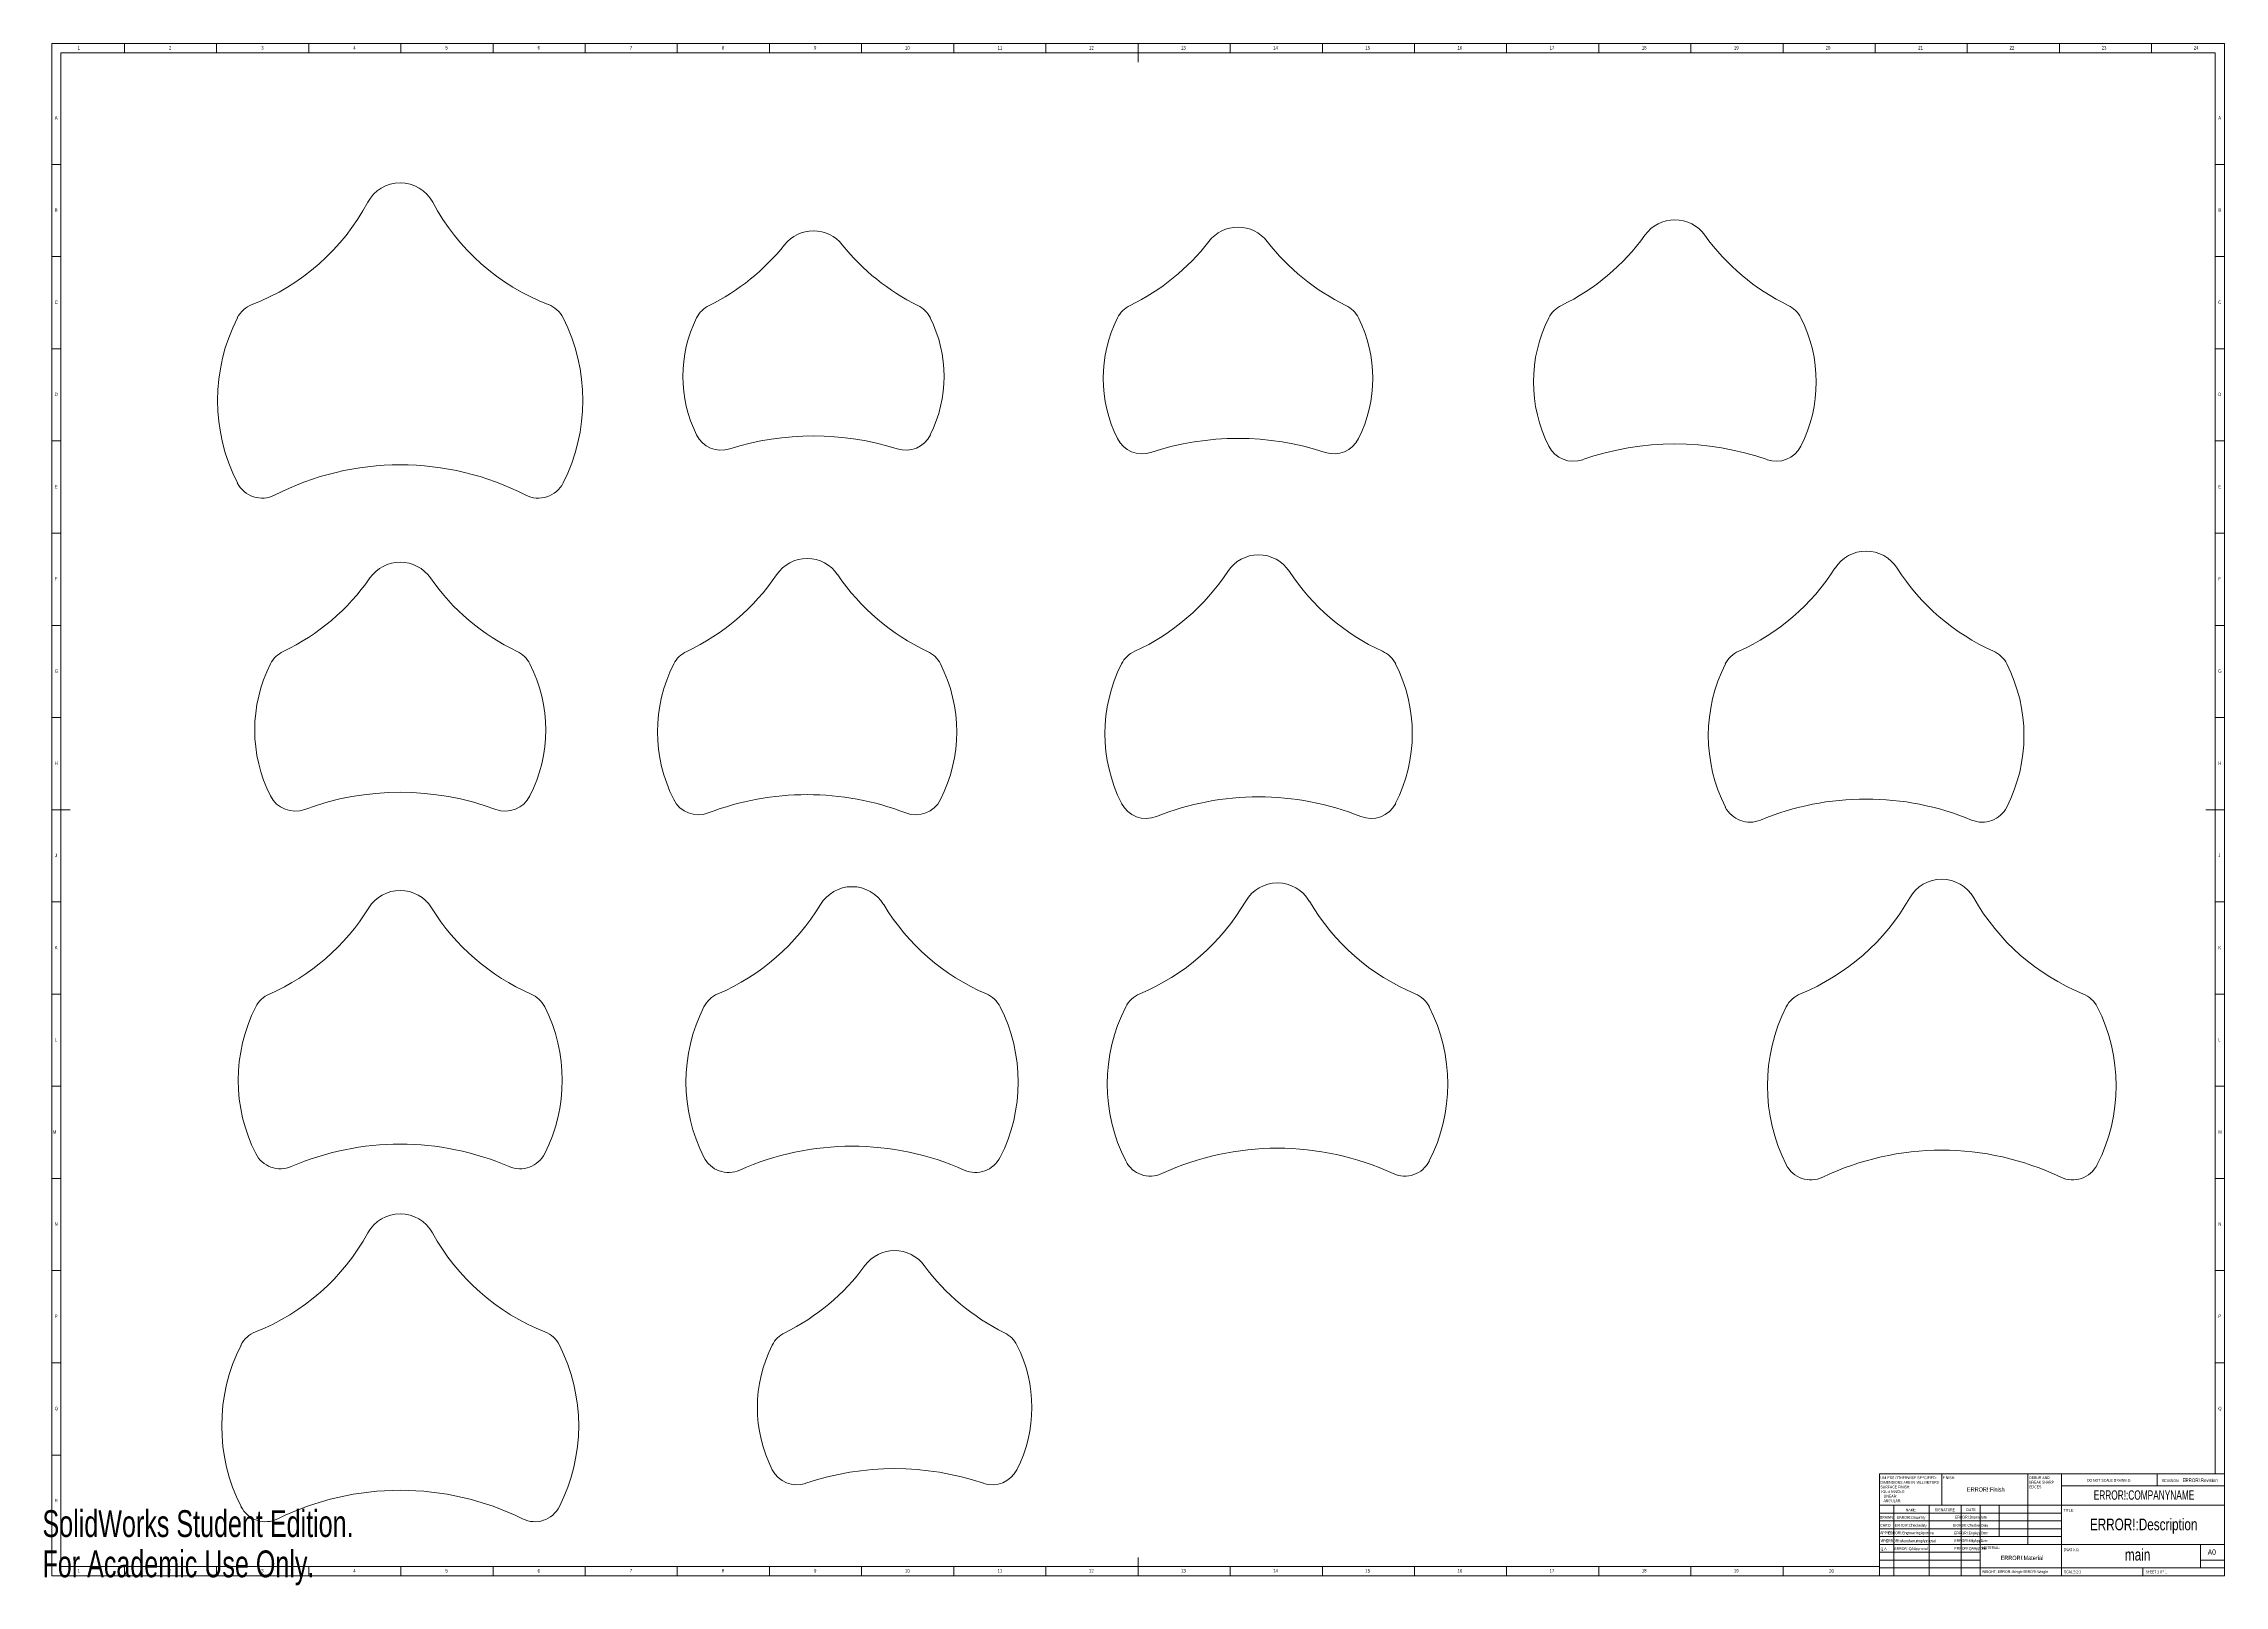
# Model space of a CAD drawing. Header units: inches. Extents: x 0 to 46.6, y 0 to 32.9.
import ezdxf

# ---------------------------------------------------------------- set-up
doc = ezdxf.new("R2010")
doc.units = ezdxf.units.IN
doc.header["$MEASUREMENT"] = 0
doc.styles.add('SLDTEXTSTYLE0', font='TXT', dxfattribs={"width": 0.75})
doc.styles.add('SLDTEXTSTYLE1', font='TXT', dxfattribs={"width": 0.663})
doc.styles.add('SLDTEXTSTYLE2', font='TXT', dxfattribs={"width": 0.6875})
doc.styles.add('SLDTEXTSTYLE3', font='TXT', dxfattribs={"width": 0.7})

# ---------------------------------------------------------------- blocks, each defined once
blk = doc.blocks.new('SW_NOTE_0')
at = {"color": 0, "linetype": 'Continuous', "lineweight": 0, "attachment_point": 1, "style": 'SLDTEXTSTYLE0'}
for s, insert, char_height in [('DEBUR AND', (0, 0.076), 0.0591), ('BREAK SHARP', (0, -0.022), 0.05906), ('EDGES', (0, -0.121), 0.0591)]:
    blk.add_mtext(s, dxfattribs=dict(at, insert=insert, char_height=char_height))
blk = doc.blocks.new('SW_NOTE_1')
at = {"color": 0, "linetype": 'Continuous', "lineweight": 0, "attachment_point": 1, "style": 'SLDTEXTSTYLE0'}
for s, insert, char_height in [('UNLESS OTHERWISE SPECIFIED:', (0, 0.076), 0.05906), ('TOLERANCES:', (0, -0.219), 0.05906), ('SURFACE FINISH:', (0, -0.121), 0.05906), ('DIMENSIONS ARE IN MILLIMETERS', (0, -0.022), 0.05906), ('ANGULAR:', (0.066, -0.416), 0.0591), ('LINEAR:', (0.066, -0.318), 0.0591)]:
    blk.add_mtext(s, dxfattribs=dict(at, insert=insert, char_height=char_height))

msp = doc.modelspace()

# ---------------------------------------------------------------- linework, layer by layer
at = {"color": 7, "linetype": 'Continuous', "lineweight": 0}
for p, q in [((0.197, 32.913), (0.197, 0.197)), ((46.614, 32.913), (0.197, 32.913)), ((0.394, 32.717), (0.394, 0.394)), ((46.417, 32.717), (0.394, 32.717)), ((1.752, 32.717), (1.752, 32.913)), ((3.72, 32.913), (3.72, 32.717)), ((5.689, 32.717), (5.689, 32.913)), ((7.657, 32.913), (7.657, 32.717)), ((9.626, 32.717), (9.626, 32.913)), ((11.594, 32.913), (11.594, 32.717)), ((13.563, 32.717), (13.563, 32.913)), ((15.531, 32.913), (15.531, 32.717)), ((17.5, 32.717), (17.5, 32.913)), ((19.469, 32.913), (19.469, 32.717)), ((21.437, 32.717), (21.437, 32.913)), ((23.406, 32.913), (23.406, 32.52)), ((25.374, 32.717), (25.374, 32.913)), ((27.343, 32.913), (27.343, 32.717)), ((29.311, 32.717), (29.311, 32.913)), ((31.28, 32.913), (31.28, 32.717)), ((33.248, 32.717), (33.248, 32.913)), ((35.217, 32.913), (35.217, 32.717)), ((37.185, 32.717), (37.185, 32.913)), ((39.154, 32.913), (39.154, 32.717)), ((41.122, 32.717), (41.122, 32.913)), ((43.091, 32.913), (43.091, 32.717)), ((45.059, 32.717), (45.059, 32.913)), ((46.417, 2.372), (46.417, 32.717)), ((46.614, 0.197), (46.614, 32.913)), ((0.394, 30.335), (0.197, 30.335)), ((46.614, 30.335), (46.417, 30.335)), ((0.197, 28.366), (0.394, 28.366)), ((46.417, 28.366), (46.614, 28.366)), ((0.394, 26.398), (0.197, 26.398)), ((46.614, 26.398), (46.417, 26.398)), ((0.197, 24.429), (0.394, 24.429)), ((46.417, 24.429), (46.614, 24.429)), ((0.394, 22.461), (0.197, 22.461)), ((46.614, 22.461), (46.417, 22.461)), ((0.197, 20.492), (0.394, 20.492)), ((46.417, 20.492), (46.614, 20.492)), ((0.394, 18.524), (0.197, 18.524)), ((46.614, 18.524), (46.417, 18.524)), ((0.197, 16.555), (0.591, 16.555)), ((46.614, 16.555), (46.22, 16.555)), ((0.394, 14.587), (0.197, 14.587)), ((46.614, 14.587), (46.417, 14.587)), ((0.197, 12.618), (0.394, 12.618)), ((46.417, 12.618), (46.614, 12.618)), ((0.394, 10.65), (0.197, 10.65)), ((46.614, 10.65), (46.417, 10.65)), ((0.197, 8.681), (0.394, 8.681)), ((46.417, 8.681), (46.614, 8.681)), ((0.394, 6.713), (0.197, 6.713)), ((46.614, 6.713), (46.417, 6.713)), ((0.197, 4.744), (0.394, 4.744)), ((46.417, 4.744), (46.614, 4.744)), ((0.394, 2.776), (0.197, 2.776)), ((39.244, 2.372), (46.614, 2.372)), ((39.244, 2.372), (39.244, 0.197)), ((40.575, 1.703), (40.575, 2.372)), ((42.417, 2.372), (42.417, 0.866)), ((43.134, 2.372), (43.134, 0.197)), ((45.181, 2.121), (45.181, 2.372)), ((46.614, 2.121), (43.134, 2.121)), ((46.614, 1.703), (39.244, 1.703)), ((43.134, 1.535), (39.244, 1.535)), ((39.551, 1.703), (39.551, 0.197)), ((40.307, 1.703), (40.307, 0.197)), ((40.992, 1.703), (40.992, 0.197)), ((41.394, 0.197), (41.394, 1.703)), ((41.803, 1.033), (41.803, 1.703)), ((43.134, 1.368), (39.244, 1.368)), ((43.134, 1.201), (39.244, 1.201)), ((43.134, 1.033), (39.244, 1.033)), ((23.406, 0.197), (23.406, 0.591)), ((41.394, 0.866), (39.244, 0.866)), ((41.394, 0.699), (39.244, 0.699)), ((41.394, 0.531), (39.244, 0.531)), ((41.394, 0.866), (46.614, 0.866)), ((46.102, 0.364), (46.102, 0.866)), ((46.614, 0.531), (46.102, 0.531)), ((0.197, 0.197), (46.614, 0.197)), ((0.394, 0.394), (39.244, 0.394)), ((1.752, 0.197), (1.752, 0.394)), ((3.72, 0.394), (3.72, 0.197)), ((5.689, 0.197), (5.689, 0.394)), ((7.657, 0.394), (7.657, 0.197)), ((9.626, 0.197), (9.626, 0.394)), ((11.594, 0.394), (11.594, 0.197)), ((13.563, 0.197), (13.563, 0.394)), ((15.531, 0.394), (15.531, 0.197)), ((17.5, 0.197), (17.5, 0.394)), ((19.469, 0.394), (19.469, 0.197)), ((21.437, 0.197), (21.437, 0.394)), ((25.374, 0.197), (25.374, 0.394)), ((27.343, 0.394), (27.343, 0.197)), ((29.311, 0.197), (29.311, 0.394)), ((31.28, 0.394), (31.28, 0.197)), ((33.248, 0.197), (33.248, 0.394)), ((35.217, 0.394), (35.217, 0.197)), ((37.185, 0.197), (37.185, 0.394)), ((39.244, 0.364), (46.614, 0.364)), ((44.874, 0.197), (44.874, 0.364))]:
    msp.add_line(p, q, dxfattribs=at)
at = {"color": 7, "linetype": 'Continuous', "lineweight": 15}
for centre, radius, start, end in [((7.643, 29.154), 0.787, 28.127, 151.873), ((2.782, 31.752), 4.724, 291.0395, 331.873), ((12.503, 31.752), 4.724, 208.127, 248.9605), ((16.471, 28.13), 0.787, 38.4971, 141.5029), ((25.542, 28.209), 0.787, 37.6356, 142.3644), ((34.874, 28.366), 0.787, 35.6063, 144.3937), ((12.157, 31.561), 4.724, 296.1841, 321.5029), ((20.785, 31.561), 4.724, 218.4971, 243.8159), ((21.177, 31.575), 4.724, 295.8525, 322.3644), ((29.907, 31.575), 4.724, 217.6356, 244.1475), ((30.393, 31.575), 4.724, 295.8325, 324.3937), ((39.356, 31.575), 4.724, 215.6063, 244.1675), ((7.643, 25.295), 3.901, 153.1302, 206.8698), ((4.69, 26.792), 0.591, 111.0395, 153.1302), ((10.595, 26.792), 0.591, 26.8698, 68.9605), ((7.643, 25.295), 3.901, 333.1302, 26.8698), ((16.471, 25.807), 2.791, 153.4349, 206.5651), ((14.503, 26.792), 0.591, 116.1841, 153.4349), ((18.44, 26.792), 0.591, 26.5651, 63.8159), ((16.471, 25.807), 2.791, 333.4349, 26.5651), ((25.542, 25.768), 2.879, 153.4349, 206.5651), ((23.495, 26.792), 0.591, 115.8525, 153.4349), ((27.589, 26.792), 0.591, 26.5651, 64.1475), ((25.542, 25.768), 2.879, 333.4349, 26.5651), ((34.874, 25.689), 3.02, 153.0198, 206.9802), ((32.709, 26.792), 0.591, 115.8325, 153.0198), ((37.04, 26.792), 0.591, 26.9802, 64.1675), ((34.874, 25.689), 3.02, 333.0198, 26.9802), ((14.503, 24.823), 0.591, 206.5651, 287.6397), ((16.471, 18.632), 5.906, 72.3603, 107.6397), ((18.44, 24.823), 0.591, 252.3603, 333.4349), ((23.495, 24.744), 0.591, 206.5651, 288.37), ((25.542, 18.579), 5.906, 71.63, 108.37), ((27.589, 24.744), 0.591, 251.63, 333.4349), ((32.709, 24.587), 0.591, 206.9802, 289.4712), ((34.874, 18.462), 5.906, 70.5288, 109.4712), ((37.04, 24.587), 0.591, 250.5288, 333.0198), ((7.643, 18.013), 5.906, 62.9643, 117.0357), ((4.69, 23.799), 0.591, 206.8698, 297.0357), ((10.595, 23.799), 0.591, 242.9643, 333.1302), ((16.336, 21.132), 0.787, 34.0425, 145.9575), ((25.981, 21.211), 0.787, 33.2777, 146.7223), ((38.96, 21.29), 0.787, 32.5223, 147.4777), ((3.117, 24.201), 4.724, 295.4138, 325.1818), ((7.643, 21.054), 0.787, 34.8182, 145.1818), ((12.168, 24.201), 4.724, 214.8182, 244.5862), ((11.769, 24.218), 4.724, 294.9783, 325.9575), ((20.903, 24.218), 4.724, 214.0425, 245.0217), ((21.374, 24.235), 4.724, 294.5277, 326.7223), ((30.589, 24.235), 4.724, 213.2777, 245.4723), ((34.312, 24.253), 4.724, 294.0632, 327.4777), ((43.607, 24.253), 4.724, 212.5223, 245.9368), ((7.643, 18.258), 3.108, 153.0343, 206.9657), ((5.398, 19.4), 0.591, 115.4138, 153.0343), ((9.887, 19.4), 0.591, 26.9657, 64.5862), ((7.643, 18.258), 3.108, 333.0343, 26.9657), ((16.336, 18.219), 3.196, 153.0478, 206.9522), ((14.013, 19.4), 0.591, 114.9783, 153.0478), ((18.659, 19.4), 0.591, 26.9522, 65.0217), ((16.336, 18.219), 3.196, 333.0478, 26.9522), ((25.981, 18.18), 3.284, 153.0605, 206.9395), ((23.58, 19.4), 0.591, 114.5277, 153.0605), ((28.383, 19.4), 0.591, 26.9395, 65.4723), ((25.981, 18.18), 3.284, 333.0605, 26.9395), ((38.96, 18.14), 3.372, 153.0723, 206.9277), ((36.479, 19.4), 0.591, 114.0632, 153.0723), ((41.44, 19.4), 0.591, 26.9277, 65.9368), ((38.96, 18.14), 3.372, 333.0723, 26.9277), ((5.398, 17.117), 0.591, 206.9657, 290.2095), ((7.643, 11.021), 5.906, 69.7905, 110.2095), ((9.887, 17.117), 0.591, 249.7905, 333.0343), ((16.336, 10.971), 5.906, 69.0486, 110.9514), ((25.981, 10.923), 5.906, 68.3031, 111.6969), ((38.96, 10.877), 5.906, 67.5536, 112.4464), ((14.013, 17.038), 0.591, 206.9522, 290.9514), ((18.659, 17.038), 0.591, 249.0486, 333.0478), ((23.58, 16.959), 0.591, 206.9395, 291.6969), ((28.383, 16.959), 0.591, 248.3031, 333.0605), ((36.479, 16.88), 0.591, 206.9277, 292.4464), ((41.44, 16.88), 0.591, 247.5536, 333.0723), ((17.296, 14.125), 0.787, 31.0349, 148.9651), ((26.385, 14.204), 0.787, 30.3009, 149.6991), ((40.576, 14.283), 0.787, 29.572, 150.428), ((2.957, 16.949), 4.724, 293.5861, 328.2249), ((7.643, 14.046), 0.787, 31.7751, 148.2249), ((12.328, 16.949), 4.724, 211.7751, 246.4139), ((12.573, 16.967), 4.724, 293.0972, 328.9651), ((22.019, 16.967), 4.724, 211.0349, 246.9028), ((21.627, 16.985), 4.724, 292.5974, 329.6991), ((31.144, 16.985), 4.724, 210.3009, 247.4026), ((35.782, 17.003), 4.724, 292.0875, 330.428), ((45.369, 17.003), 4.724, 209.572, 247.9125), ((5.083, 12.078), 0.591, 113.5861, 153.0834), ((10.202, 12.078), 0.591, 26.9166, 66.4139), ((14.658, 12.078), 0.591, 113.0972, 153.0939), ((19.934, 12.078), 0.591, 26.9061, 66.9028), ((23.669, 12.078), 0.591, 112.5974, 153.1038), ((29.102, 12.078), 0.591, 26.8962, 67.4026), ((37.78, 12.078), 0.591, 112.0875, 153.1131), ((43.371, 12.078), 0.591, 26.8869, 67.9125), ((7.643, 10.779), 3.461, 153.0834, 206.9166), ((7.643, 10.779), 3.461, 333.0834, 26.9166), ((17.296, 10.739), 3.549, 153.0939, 206.9061), ((17.296, 10.739), 3.549, 333.0939, 26.9061), ((26.385, 10.7), 3.637, 153.1038, 206.8962), ((26.385, 10.7), 3.637, 333.1038, 26.8962), ((40.576, 10.661), 3.725, 153.1131, 206.8869), ((40.576, 10.661), 3.725, 333.1131, 26.8869), ((7.643, 3.509), 5.906, 66.8002, 113.1998), ((17.296, 3.464), 5.906, 66.0424, 113.9576), ((26.385, 3.421), 5.906, 65.2801, 114.7199), ((5.083, 9.479), 0.591, 206.9166, 293.1998), ((10.202, 9.479), 0.591, 246.8002, 333.0834), ((14.658, 9.401), 0.591, 206.9061, 293.9576), ((19.934, 9.401), 0.591, 246.0424, 333.0939), ((23.669, 9.322), 0.591, 206.8962, 294.7199), ((29.102, 9.322), 0.591, 245.2801, 333.1038), ((37.78, 9.243), 0.591, 206.8869, 295.4868), ((40.576, 3.379), 5.906, 64.5132, 115.4868), ((43.371, 9.243), 0.591, 244.5132, 333.1131), ((7.643, 7.14), 0.787, 28.8477, 151.1523), ((2.815, 9.799), 4.724, 291.568, 331.1523), ((12.47, 9.799), 4.724, 208.8477, 248.432), ((18.205, 6.353), 0.787, 36.4087, 143.5913), ((13.769, 9.624), 4.724, 296.2327, 323.5913), ((22.641, 9.624), 4.724, 216.4087, 243.7673), ((4.768, 4.857), 0.591, 111.568, 153.1219), ((10.517, 4.857), 0.591, 26.8781, 68.432), ((16.118, 4.857), 0.591, 116.2327, 153.0042), ((20.291, 4.857), 0.591, 26.9958, 63.7673), ((7.643, 3.4), 3.813, 153.1219, 206.8781), ((7.643, 3.4), 3.813, 333.1219, 26.8781), ((18.205, 3.794), 2.932, 153.0042, 206.9958), ((18.205, 3.794), 2.932, 333.0042, 26.9958), ((16.118, 2.731), 0.591, 206.9958, 288.7362), ((18.205, -3.421), 5.906, 71.2638, 108.7362), ((20.291, 2.731), 0.591, 251.2638, 333.0042), ((7.643, -3.882), 5.906, 63.7413, 116.2587), ((4.768, 1.943), 0.591, 206.8781, 296.2587), ((10.517, 1.943), 0.591, 243.7413, 333.1219)]:
    msp.add_arc(centre, radius, start, end, dxfattribs=at)

# ---------------------------------------------------------------- block references
at = {"color": 7, "linetype": 'Continuous', "lineweight": 0}
for name, p in [('SW_NOTE_1', (39.267, 2.244)), ('SW_NOTE_0', (42.445, 2.247))]:
    msp.add_blockref(name, p, dxfattribs=at)

# ---------------------------------------------------------------- texts
for s, insert, char_height, attachment_point, style in [('1', (0.751, 32.861), 0.0729, 1, 'SLDTEXTSTYLE0'), ('2', (2.703, 32.861), 0.0729, 1, 'SLDTEXTSTYLE0'), ('3', (4.672, 32.861), 0.0729, 1, 'SLDTEXTSTYLE0'), ('4', (6.64, 32.861), 0.0729, 1, 'SLDTEXTSTYLE0'), ('5', (8.609, 32.861), 0.0729, 1, 'SLDTEXTSTYLE0'), ('6', (10.577, 32.861), 0.0729, 1, 'SLDTEXTSTYLE0'), ('7', (12.546, 32.861), 0.0729, 1, 'SLDTEXTSTYLE0'), ('8', (14.514, 32.861), 0.0729, 1, 'SLDTEXTSTYLE0'), ('9', (16.483, 32.861), 0.0729, 1, 'SLDTEXTSTYLE0'), ('10', (18.427, 32.861), 0.0729, 1, 'SLDTEXTSTYLE0'), ('11', (20.404, 32.861), 0.0729, 1, 'SLDTEXTSTYLE0'), ('12', (22.356, 32.861), 0.0729, 1, 'SLDTEXTSTYLE0'), ('13', (24.324, 32.861), 0.0729, 1, 'SLDTEXTSTYLE0'), ('14', (26.293, 32.861), 0.0729, 1, 'SLDTEXTSTYLE0'), ('15', (28.261, 32.861), 0.0729, 1, 'SLDTEXTSTYLE0'), ('16', (30.23, 32.861), 0.0729, 1, 'SLDTEXTSTYLE0'), ('17', (32.198, 32.861), 0.0729, 1, 'SLDTEXTSTYLE0'), ('18', (34.167, 32.861), 0.0729, 1, 'SLDTEXTSTYLE0'), ('19', (36.135, 32.861), 0.0729, 1, 'SLDTEXTSTYLE0'), ('20', (38.095, 32.861), 0.0729, 1, 'SLDTEXTSTYLE0'), ('21', (40.072, 32.861), 0.0729, 1, 'SLDTEXTSTYLE0'), ('22', (42.024, 32.861), 0.0729, 1, 'SLDTEXTSTYLE0'), ('23', (43.993, 32.861), 0.0729, 1, 'SLDTEXTSTYLE0'), ('24', (45.961, 32.861), 0.0729, 1, 'SLDTEXTSTYLE0'), ('A', (0.262, 31.365), 0.0729, 1, 'SLDTEXTSTYLE0'), ('A', (46.483, 31.365), 0.0729, 1, 'SLDTEXTSTYLE0'), ('B', (0.262, 29.396), 0.0729, 1, 'SLDTEXTSTYLE0'), ('B', (46.483, 29.396), 0.0729, 1, 'SLDTEXTSTYLE0'), ('C', (0.262, 27.428), 0.0729, 1, 'SLDTEXTSTYLE0'), ('C', (46.483, 27.428), 0.0729, 1, 'SLDTEXTSTYLE0'), ('D', (0.262, 25.459), 0.0729, 1, 'SLDTEXTSTYLE0'), ('D', (46.483, 25.459), 0.0729, 1, 'SLDTEXTSTYLE0'), ('E', (0.262, 23.491), 0.0729, 1, 'SLDTEXTSTYLE0'), ('E', (46.483, 23.491), 0.0729, 1, 'SLDTEXTSTYLE0'), ('F', (0.262, 21.522), 0.0729, 1, 'SLDTEXTSTYLE0'), ('F', (46.483, 21.522), 0.0729, 1, 'SLDTEXTSTYLE0'), ('G', (0.262, 19.554), 0.0729, 1, 'SLDTEXTSTYLE0'), ('G', (46.483, 19.554), 0.0729, 1, 'SLDTEXTSTYLE0'), ('H', (0.262, 17.585), 0.0729, 1, 'SLDTEXTSTYLE0'), ('H', (46.483, 17.585), 0.0729, 1, 'SLDTEXTSTYLE0'), ('J', (0.262, 15.617), 0.0729, 1, 'SLDTEXTSTYLE0'), ('J', (46.483, 15.617), 0.0729, 1, 'SLDTEXTSTYLE0'), ('K', (0.262, 13.648), 0.0729, 1, 'SLDTEXTSTYLE0'), ('K', (46.483, 13.648), 0.0729, 1, 'SLDTEXTSTYLE0'), ('L', (0.262, 11.68), 0.0729, 1, 'SLDTEXTSTYLE0'), ('L', (46.483, 11.68), 0.0729, 1, 'SLDTEXTSTYLE0'), ('M', (0.222, 9.711), 0.0729, 1, 'SLDTEXTSTYLE0'), ('M', (46.483, 9.711), 0.0729, 1, 'SLDTEXTSTYLE0'), ('N', (0.262, 7.743), 0.0729, 1, 'SLDTEXTSTYLE0'), ('N', (46.483, 7.743), 0.0729, 1, 'SLDTEXTSTYLE0'), ('P', (0.262, 5.774), 0.0729, 1, 'SLDTEXTSTYLE0'), ('P', (46.483, 5.774), 0.0729, 1, 'SLDTEXTSTYLE0'), ('Q', (0.262, 3.806), 0.0729, 1, 'SLDTEXTSTYLE0'), ('Q', (46.483, 3.806), 0.0729, 1, 'SLDTEXTSTYLE0'), ('FINISH:', (40.597, 2.32), 0.0591, 1, 'SLDTEXTSTYLE0'), ('ERROR!:Finish', (41.518, 2.087), 0.09375, 2, 'SLDTEXTSTYLE0'), ('DO NOT SCALE DRAWING', (43.678, 2.265), 0.05906, 1, 'SLDTEXTSTYLE0'), ('ERROR!:COMPANYNAME', (44.897, 2.021), 0.2, 2, 'SLDTEXTSTYLE1'), ('REVISION', (45.281, 2.257), 0.0591, 1, 'SLDTEXTSTYLE0'), ('ERROR!:Revision', (46.096, 2.275), 0.075, 2, 'SLDTEXTSTYLE0'), ('R', (0.262, 1.837), 0.0729, 1, 'SLDTEXTSTYLE0'), ('DRAWN', (39.252, 1.474), 0.0591, 1, 'SLDTEXTSTYLE0'), ('ERROR!:DrawnBy', (39.923, 1.472), 0.059, 2, 'SLDTEXTSTYLE0'), ('NAME', (39.808, 1.634), 0.0591, 1, 'SLDTEXTSTYLE0'), ('SIGNATURE', (40.427, 1.636), 0.0591, 1, 'SLDTEXTSTYLE0'), ('ERROR!:DrawnDate', (41.201, 1.479), 0.059, 2, 'SLDTEXTSTYLE0'), ('DATE', (41.103, 1.637), 0.0591, 1, 'SLDTEXTSTYLE0'), ('TITLE:', (43.179, 1.625), 0.0591, 1, 'SLDTEXTSTYLE0'), ('ERROR!:Description', (44.89, 1.419), 0.25, 2, 'SLDTEXTSTYLE0'), ("APPV'D", (39.26, 1.144), 0.0591, 1, 'SLDTEXTSTYLE0'), ("CHK'D", (39.26, 1.305), 0.0591, 1, 'SLDTEXTSTYLE0'), ('MFG', (39.262, 0.974), 0.0591, 1, 'SLDTEXTSTYLE0'), ('ERROR!:ManufacturingApproval', (39.916, 0.973), 0.059, 2, 'SLDTEXTSTYLE0'), ('ERROR!:EngineeringApproval', (39.921, 1.144), 0.059, 2, 'SLDTEXTSTYLE0'), ('ERROR!:CheckedBy', (39.913, 1.306), 0.059, 2, 'SLDTEXTSTYLE0'), ('ERROR!:CheckedDate', (41.193, 1.306), 0.059, 2, 'SLDTEXTSTYLE0'), ('ERROR!:EngAppDate', (41.205, 1.139), 0.059, 2, 'SLDTEXTSTYLE0'), ('ERROR!:MfgAppDate', (41.204, 0.975), 0.059, 2, 'SLDTEXTSTYLE0'), ('Q.A', (39.27, 0.801), 0.0591, 1, 'SLDTEXTSTYLE0'), ('ERROR!:QAApproval', (39.917, 0.807), 0.059, 2, 'SLDTEXTSTYLE0'), ('ERROR!:QAAppDate', (41.199, 0.811), 0.059, 2, 'SLDTEXTSTYLE0'), ('MATERIAL:', (41.435, 0.826), 0.0591, 1, 'SLDTEXTSTYLE0'), ('ERROR!:Material', (42.289, 0.626), 0.09375, 2, 'SLDTEXTSTYLE0'), ('DWG NO.', (43.184, 0.782), 0.0591, 1, 'SLDTEXTSTYLE0'), ('main', (44.76, 0.773), 0.25, 2, 'SLDTEXTSTYLE0'), ('A0', (46.257, 0.76), 0.1146, 1, 'SLDTEXTSTYLE0'), ('1', (0.751, 0.341), 0.0729, 1, 'SLDTEXTSTYLE0'), ('2', (2.703, 0.341), 0.0729, 1, 'SLDTEXTSTYLE0'), ('3', (4.672, 0.341), 0.0729, 1, 'SLDTEXTSTYLE0'), ('4', (6.64, 0.341), 0.0729, 1, 'SLDTEXTSTYLE0'), ('5', (8.609, 0.341), 0.0729, 1, 'SLDTEXTSTYLE0'), ('6', (10.577, 0.341), 0.0729, 1, 'SLDTEXTSTYLE0'), ('7', (12.546, 0.341), 0.0729, 1, 'SLDTEXTSTYLE0'), ('8', (14.514, 0.341), 0.0729, 1, 'SLDTEXTSTYLE0'), ('9', (16.483, 0.341), 0.0729, 1, 'SLDTEXTSTYLE0'), ('10', (18.427, 0.341), 0.0729, 1, 'SLDTEXTSTYLE0'), ('11', (20.404, 0.341), 0.0729, 1, 'SLDTEXTSTYLE0'), ('12', (22.356, 0.341), 0.0729, 1, 'SLDTEXTSTYLE0'), ('13', (24.324, 0.341), 0.0729, 1, 'SLDTEXTSTYLE0'), ('14', (26.293, 0.341), 0.0729, 1, 'SLDTEXTSTYLE0'), ('15', (28.261, 0.341), 0.0729, 1, 'SLDTEXTSTYLE0'), ('16', (30.23, 0.341), 0.0729, 1, 'SLDTEXTSTYLE0'), ('17', (32.198, 0.341), 0.0729, 1, 'SLDTEXTSTYLE0'), ('18', (34.167, 0.341), 0.0729, 1, 'SLDTEXTSTYLE0'), ('19', (36.135, 0.341), 0.0729, 1, 'SLDTEXTSTYLE0'), ('20', (38.171, 0.336), 0.0729, 1, 'SLDTEXTSTYLE0'), ('WEIGHT: ERROR!:WeightERROR!:Weight', (41.434, 0.313), 0.059, 1, 'SLDTEXTSTYLE0'), ('SCALE:2:1', (43.184, 0.311), 0.0591, 1, 'SLDTEXTSTYLE0'), ('SHEET 1 OF 1', (44.932, 0.311), 0.05906, 1, 'SLDTEXTSTYLE2')]:
    msp.add_mtext(s, dxfattribs=dict(at, insert=insert, char_height=char_height, attachment_point=attachment_point, style=style))
at = {"color": 7, "linetype": 'Continuous', "char_height": 0.57281, "attachment_point": 1, "style": 'SLDTEXTSTYLE3'}
for s, insert in [('SolidWorks Student Edition.', (0, 1.598)), ('For Academic Use Only.', (0, 0.738))]:
    msp.add_mtext(s, dxfattribs=dict(at, insert=insert))

doc.saveas('drawing.dxf')
